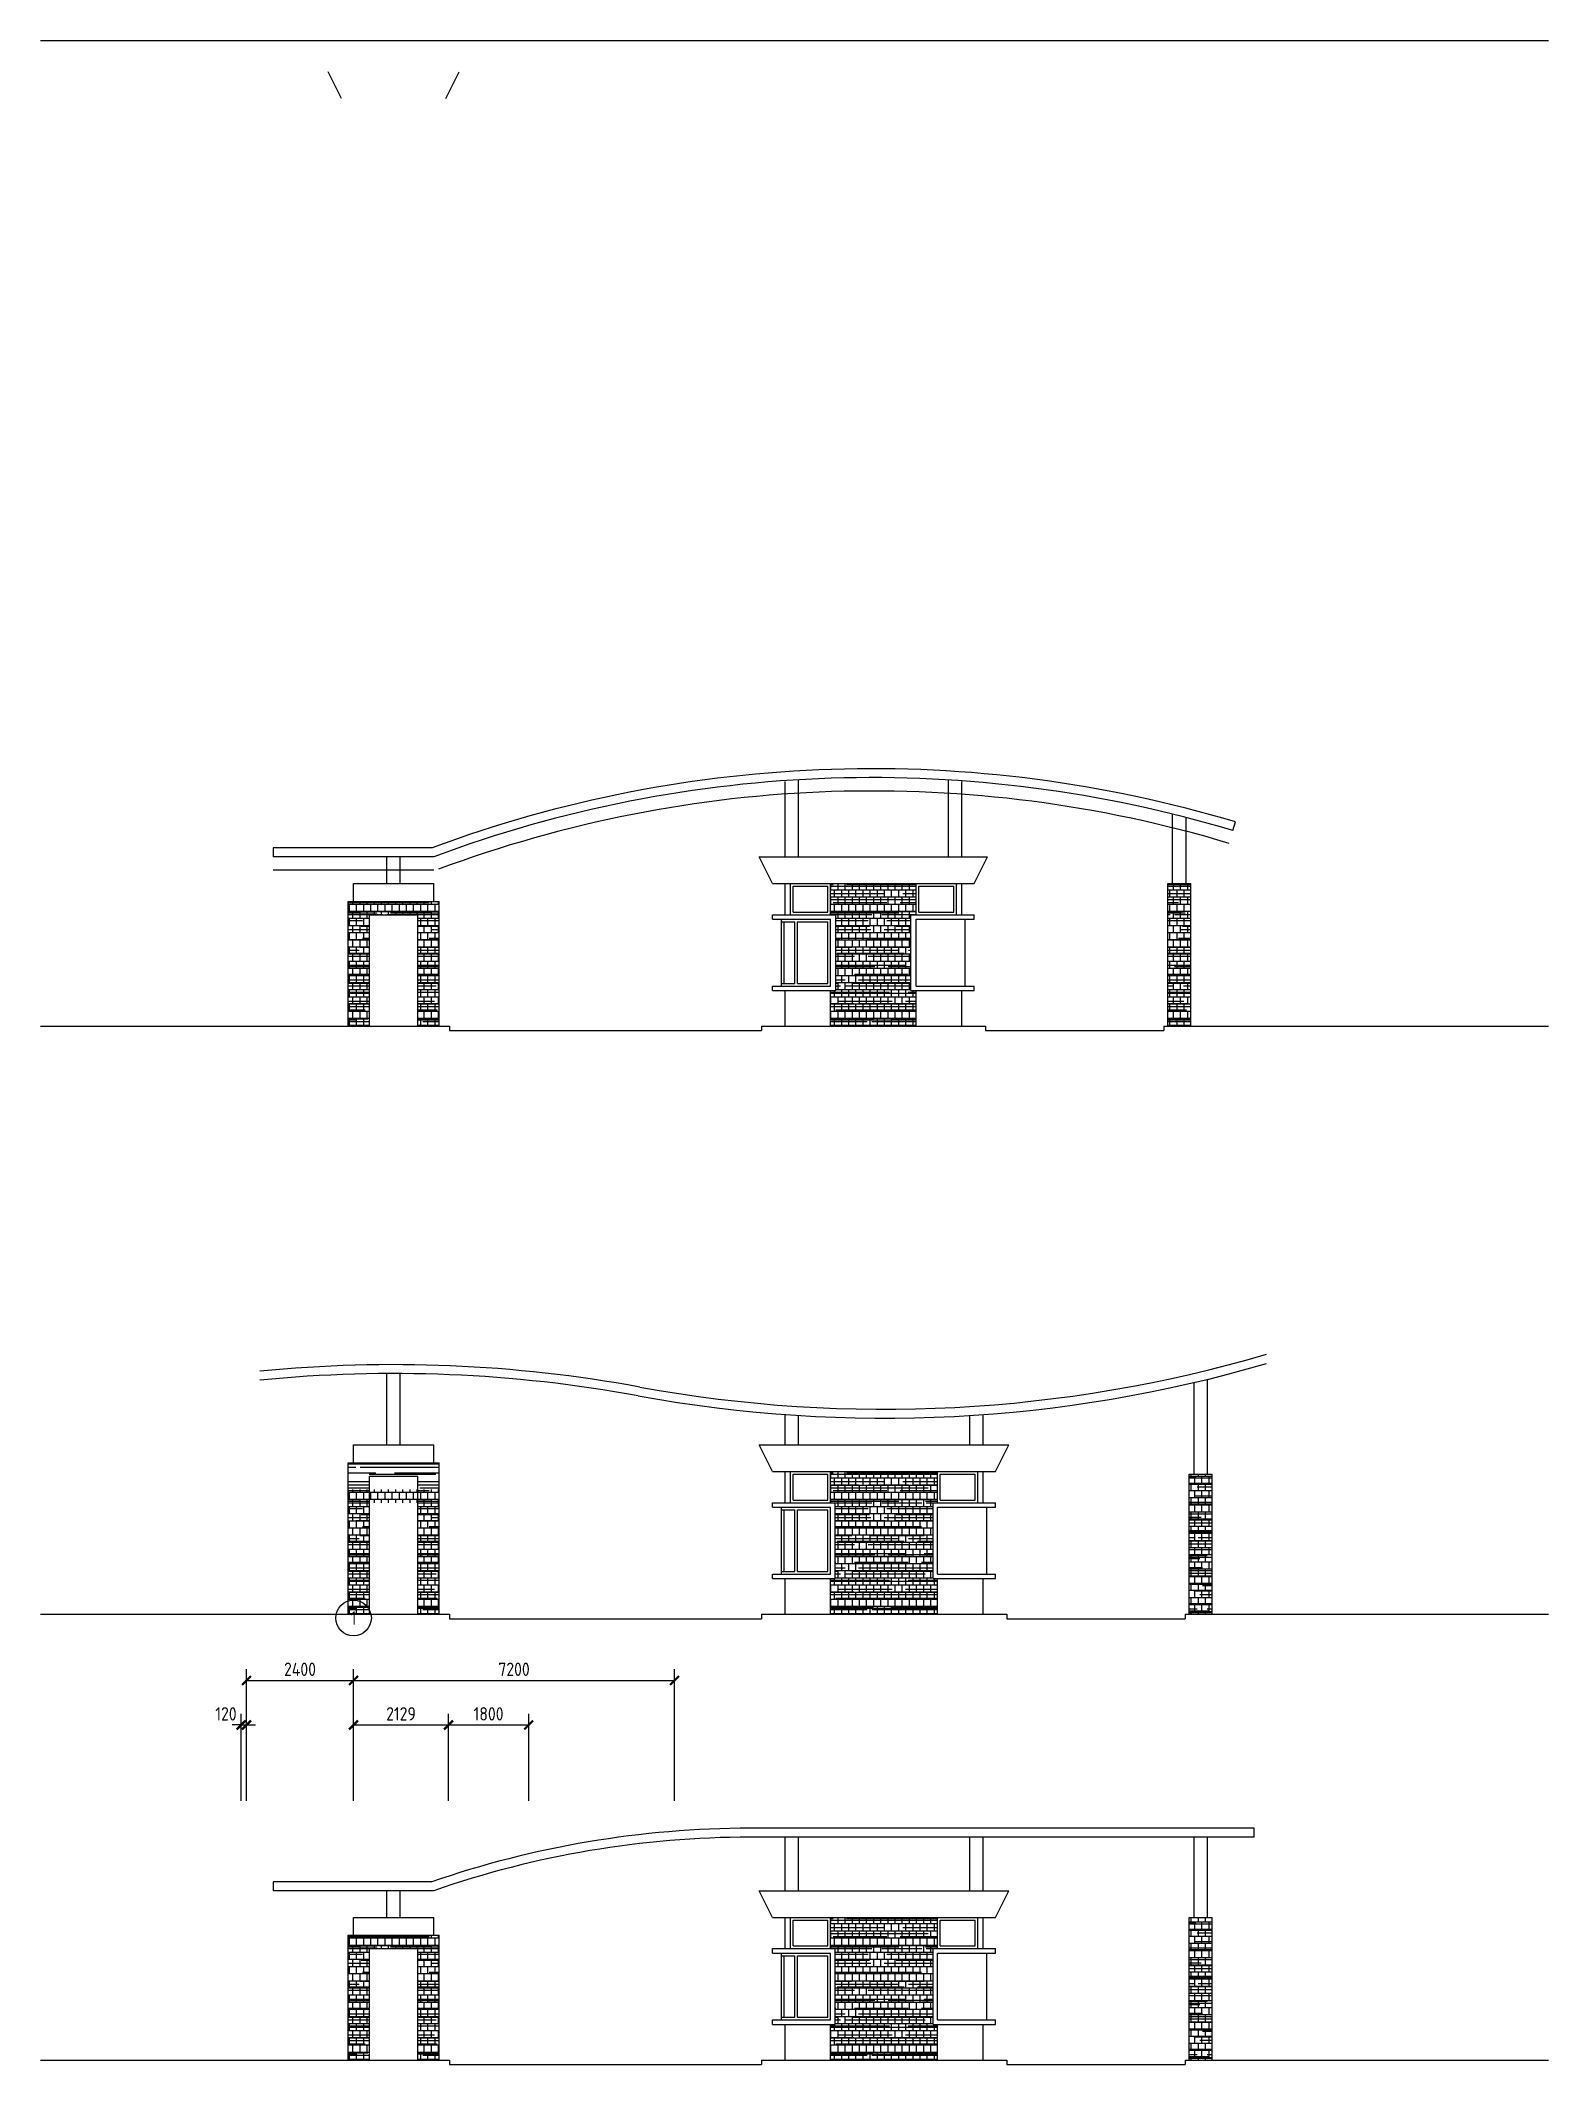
# Model space of a CAD drawing. Extents: x 105561 to 193510, y -55932 to 89115.
# Drawn here: x 120912 to 154732, y 20516 to 65921 of the extents above; entities that cross this region are included whole.
import ezdxf
from ezdxf.enums import TextEntityAlignment as Align

# ---------------------------------------------------------------- set-up
doc = ezdxf.new("R2010")
doc.units = 0
doc.header["$LTSCALE"] = 10
doc.header["$MEASUREMENT"] = 0
doc.header["$PDMODE"] = 3
doc.layers.get('0').update_dxf_attribs({"linetype": 'CONTINUOUS'})
doc.layers.get('DEFPOINTS').update_dxf_attribs({"linetype": 'CONTINUOUS'})
for name, color, linetype in [('填充', 8, 'CONTINUOUS'), ('标注', 7, 'CONTINUOUS'), ('辅助', 2, 'CONTINUOUS'), ('门窗楼梯', 7, 'CONTINUOUS')]:
    doc.layers.add(name, color=color, linetype=linetype)
doc.styles.add('GB', font='gbenor.shx', dxfattribs={"bigfont": 'gbcbig.shx'})
doc.dimstyles.new('100', dxfattribs={"dimscale": 100, "dimtxt": 3, "dimasz": 2, "dimexe": 2.5, "dimexo": 3, "dimgap": 1, "dimtad": 1, "dimdec": 0, "dimzin": 12, "dimtxsty": 'GB', "dimblk1": 'ARCHTICK', "dimblk2": 'ARCHTICK', "dimsah": 1, "dimcen": 1, "dimclrd": 256, "dimclre": 256, "dimazin": 3, "dimtfac": 1, "dimtmove": 0, "dimatfit": 3, "dimtolj": 1})
pattern_1 = [(0, (0, 27355.52), (660, 300), [4500, -600, 1500, -300]), (0, (399, 27505.5), (-300, 399), [900, -99, 1800, -225]), (0, (150, 27610.52), (1560, 201), [2400, -420, 1200, -300])]
pattern_2 = [(0, (0, 27355.52), (0, 160), []), (90, (0, 27355.52), (-80, 160), [160, -160])]
pattern_3 = [(0, (0, 37355.52), (660, 300), [4500, -600, 1500, -300]), (0, (399, 37505.5), (-300, 399), [900, -99, 1800, -225]), (0, (150, 37610.52), (1560, 201), [2400, -420, 1200, -300])]
pattern_4 = [(0, (0, 37355.52), (0, 160), []), (90, (0, 37355.52), (-80, 160), [160, -160])]
pattern_5 = [(0, (0, 50549.21), (0, 160), []), (90, (0, 50549.21), (-80, 160), [160, -160])]
pattern_6 = [(0, (0, 50549.2), (660, 300), [4500, -600, 1500, -300]), (0, (399, 50699.2), (-300, 399), [900, -99, 1800, -225]), (0, (150, 50804.2), (1560, 201), [2400, -420, 1200, -300])]

msp = doc.modelspace()

# ---------------------------------------------------------------- blocks, each defined once
blk = doc.blocks.new('_ARCHTICK')
at = {"color": 0, "linetype": 'BYBLOCK', "const_width": 0.25}
blk.add_lwpolyline([(-0.5, -0.5), (0.5, 0.5)], dxfattribs=at)
blk = doc.blocks.new('*D17')
at = {"linetype": 'BYBLOCK'}
for p, q in [((0, 33420), (0, 35370)), ((0, 35120), (2129, 35120)), ((2129, 33420), (2129, 35370))]:
    blk.add_line(p, q, dxfattribs=at)
at = {"layer": 'DEFPOINTS', "color": 0, "linetype": 'BYBLOCK'}
for p in [(2129, 35120), (0, 33120), (2129, 33120)]:
    blk.add_point(p, dxfattribs=at)
at = {"linetype": 'BYBLOCK', "xscale": 200, "yscale": 200, "zscale": 200, "rotation": 180}
blk.add_blockref('_ARCHTICK', (0, 35120), dxfattribs=at)
at = {"linetype": 'BYBLOCK', "xscale": 200, "yscale": 200, "zscale": 200}
blk.add_blockref('_ARCHTICK', (2129, 35120), dxfattribs=at)
at = {"color": 0, "linetype": 'BYBLOCK', "insert": (1065, 35370), "char_height": 300, "attachment_point": 5, "style": 'GB'}
blk.add_mtext('\\A1;2129', dxfattribs=at)
blk = doc.blocks.new('*D9')
at = {"linetype": 'BYBLOCK'}
for p, q in [((0, 33420), (0, 36370)), ((7200, 33420), (7200, 36370)), ((0, 36120), (7200, 36120))]:
    blk.add_line(p, q, dxfattribs=at)
at = {"layer": 'DEFPOINTS', "color": 0, "linetype": 'BYBLOCK'}
for p in [(7200, 36120), (0, 33120), (7200, 33120)]:
    blk.add_point(p, dxfattribs=at)
at = {"linetype": 'BYBLOCK', "xscale": 200, "yscale": 200, "zscale": 200, "rotation": 180}
blk.add_blockref('_ARCHTICK', (0, 36120), dxfattribs=at)
at = {"linetype": 'BYBLOCK', "xscale": 200, "yscale": 200, "zscale": 200}
blk.add_blockref('_ARCHTICK', (7200, 36120), dxfattribs=at)
at = {"color": 0, "linetype": 'BYBLOCK', "insert": (3600, 36370), "char_height": 300, "attachment_point": 5, "style": 'GB'}
blk.add_mtext('\\A1;7200', dxfattribs=at)
blk = doc.blocks.new('*D16')
at = {"linetype": 'BYBLOCK'}
for p, q in [((-2400, 33420), (-2400, 36370)), ((0, 33420), (0, 36370)), ((-2400, 36120), (0, 36120))]:
    blk.add_line(p, q, dxfattribs=at)
at = {"layer": 'DEFPOINTS', "color": 0, "linetype": 'BYBLOCK'}
for p in [(0, 36120), (-2400, 33120), (0, 33120)]:
    blk.add_point(p, dxfattribs=at)
at = {"linetype": 'BYBLOCK', "xscale": 200, "yscale": 200, "zscale": 200, "rotation": 180}
blk.add_blockref('_ARCHTICK', (-2400, 36120), dxfattribs=at)
at = {"linetype": 'BYBLOCK', "xscale": 200, "yscale": 200, "zscale": 200}
blk.add_blockref('_ARCHTICK', (0, 36120), dxfattribs=at)
at = {"color": 0, "linetype": 'BYBLOCK', "insert": (-1200, 36370), "char_height": 300, "attachment_point": 5, "style": 'GB'}
blk.add_mtext('\\A1;2400', dxfattribs=at)
blk = doc.blocks.new('*D10')
at = {"linetype": 'BYBLOCK'}
for p, q in [((-2520, 35120), (-2720, 35120)), ((-2520, 33420), (-2520, 35370)), ((-2520, 35120), (-2400, 35120)), ((-2520, 35120), (-2400, 35120)), ((-2400, 33420), (-2400, 35370)), ((-2400, 35120), (-2200, 35120))]:
    blk.add_line(p, q, dxfattribs=at)
at = {"layer": 'DEFPOINTS', "color": 0, "linetype": 'BYBLOCK'}
for p in [(-2400, 35120), (-2520, 33120), (-2400, 33120)]:
    blk.add_point(p, dxfattribs=at)
at = {"linetype": 'BYBLOCK', "xscale": 200, "yscale": 200, "zscale": 200}
blk.add_blockref('_ARCHTICK', (-2520, 35120), dxfattribs=at)
at = {"linetype": 'BYBLOCK', "xscale": 200, "yscale": 200, "zscale": 200, "rotation": 180}
blk.add_blockref('_ARCHTICK', (-2400, 35120), dxfattribs=at)
at = {"color": 0, "linetype": 'BYBLOCK', "insert": (-2860, 35370), "char_height": 300, "attachment_point": 5, "style": 'GB'}
blk.add_mtext('\\A1;120', dxfattribs=at)
blk = doc.blocks.new('轴')
blk.add_circle((0, 0), 4)
blk = doc.blocks.new('*D11')
at = {"linetype": 'BYBLOCK'}
for p, q in [((2129, 33420), (2129, 35370)), ((2129, 35120), (3929, 35120)), ((3929, 33420), (3929, 35370))]:
    blk.add_line(p, q, dxfattribs=at)
at = {"layer": 'DEFPOINTS', "color": 0, "linetype": 'BYBLOCK'}
for p in [(3929, 35120), (2129, 33120), (3929, 33120)]:
    blk.add_point(p, dxfattribs=at)
at = {"linetype": 'BYBLOCK', "xscale": 200, "yscale": 200, "zscale": 200, "rotation": 180}
blk.add_blockref('_ARCHTICK', (2129, 35120), dxfattribs=at)
at = {"linetype": 'BYBLOCK', "xscale": 200, "yscale": 200, "zscale": 200}
blk.add_blockref('_ARCHTICK', (3929, 35120), dxfattribs=at)
at = {"color": 0, "linetype": 'BYBLOCK', "insert": (3029, 35370), "char_height": 300, "attachment_point": 5, "style": 'GB'}
blk.add_mtext('\\A1;1800', dxfattribs=at)

# ---------------------------------------------------------------- dimensions: what is measured, and where the dimension line sits
at = {"layer": '标注', "color": 1}
for p1, p2, distance, picture, middle in [((125532.2, 26132.2), (127932.2, 26132.2), 3000, '*D16', (126732.2, 29382.3)), ((127932.2, 26132.2), (135132.2, 26132.2), 3000, '*D9', (131532.2, 29382.3)), ((127932.2, 26132.2), (130061.5, 26132.2), 2000, '*D17', (128996.8, 28382.3)), ((130061.5, 26132.2), (131861.5, 26132.2), 2000, '*D11', (130961.5, 28382.2))]:
    dim = msp.add_aligned_dim(p1=p1, p2=p2, distance=distance, dimstyle='100', dxfattribs=at)
    dim.commit()
    dim.dimension.update_dxf_attribs({"geometry": picture, "text_midpoint": middle, "insert": (127932.2, -6987.8)})
dim = msp.add_linear_dim(base=(125532.2, 28132.2), p1=(125412.2, 26132.2), p2=(125532.2, 26132.2), angle=0, dimstyle='100', dxfattribs=at)
dim.commit()
dim.dimension.update_dxf_attribs({"geometry": '*D10', "text_midpoint": (125072.2, 28382.3), "dimtype": 161, "insert": (127932.2, -6987.8)})

# ---------------------------------------------------------------- hatches: boundary and pattern name
at = {"layer": '填充'}
h = msp.add_hatch(dxfattribs=at)
h.set_pattern_fill('AR-B88', color=256, scale=20, style=0)
h.set_pattern_definition(pattern_5)
h.paths.add_polyline_path([(138752.2, 44609.4), (138632.2, 44609.4), (138632.2, 43809.4), (140552.9, 43809.4), (140552.9, 44609.4), (140432.9, 44609.4), (140432.9, 46309.4), (140552.9, 46309.4), (140552.9, 47009.4), (138632.2, 47009.4), (138632.2, 46309.4), (138752.2, 46309.4)])
h = msp.add_hatch(dxfattribs=at)
h.set_pattern_fill('AR-RROOF', color=256, scale=300, style=0)
h.set_pattern_definition(pattern_6)
h.paths.add_polyline_path([(140432.9, 46309.4), (140552.9, 46309.4), (140552.9, 47009.4), (138632.2, 47009.4), (138632.2, 46309.4), (138752.2, 46309.4), (138752.2, 44609.4), (138632.2, 44609.4), (138632.2, 43809.4), (140552.9, 43809.4), (140552.9, 44609.4), (140432.9, 44609.4)])
h = msp.add_hatch(dxfattribs=at)
h.set_pattern_fill('AR-B88', color=256, scale=20, style=0)
h.set_pattern_definition([(0, (-479.34, 50549.21), (0, 160), []), (90, (-479.34, 50549.21), (-80, 160), [160, -160])])
h.paths.add_polyline_path([(146712.9, 47009.4), (146192.9, 47009.4), (146192.9, 43809.4), (146712.9, 43809.4)])
h = msp.add_hatch(dxfattribs=at)
h.set_pattern_fill('AR-RROOF', color=256, scale=300, style=0)
h.set_pattern_definition([(0, (-479.34, 50549.2), (660, 300), [4500, -600, 1500, -300]), (0, (-80.34, 50699.2), (-300, 399), [900, -99, 1800, -225]), (0, (-329.34, 50804.2), (1560, 201), [2400, -420, 1200, -300])])
h.paths.add_polyline_path([(146712.9, 47009.4), (146192.9, 47009.4), (146192.9, 43809.4), (146712.9, 43809.4)])
h = msp.add_hatch(dxfattribs=at)
h.set_pattern_fill('AR-RROOF', color=256, scale=300, style=0)
h.set_pattern_definition(pattern_6)
h.paths.add_polyline_path([(129852.2, 46609.4), (127812.2, 46609.4), (127812.2, 43809.4), (128292.2, 43809.4), (128292.2, 46309.4), (129372.2, 46309.4), (129372.2, 43809.4), (129852.2, 43809.4)])
h = msp.add_hatch(dxfattribs=at)
h.set_pattern_fill('AR-B88', color=256, scale=20, style=0)
h.set_pattern_definition(pattern_5)
h.paths.add_polyline_path([(129852.2, 46609.4), (127812.2, 46609.4), (127812.2, 43809.4), (128292.2, 43809.4), (128292.2, 46309.4), (129372.2, 46309.4), (129372.2, 43809.4), (129852.2, 43809.4)])
h = msp.add_hatch(dxfattribs=at)
h.set_pattern_fill('AR-RROOF', color=256, scale=300, style=0)
h.set_pattern_definition(pattern_3)
h.paths.add_polyline_path([(129852.2, 34015.7), (127812.2, 34015.7), (127812.2, 30615.7), (128292.2, 30615.7), (128292.2, 33715.7), (129372.2, 33715.7), (129372.2, 30615.7), (129852.2, 30615.7)])
h = msp.add_hatch(dxfattribs=at)
h.set_pattern_fill('AR-RROOF', color=256, scale=300, style=0)
h.set_pattern_definition(pattern_3)
h.paths.add_polyline_path([(138732.2, 31415.7), (138632.2, 31415.7), (138632.2, 30615.7), (141032.2, 30615.7), (141032.2, 31415.7), (140932.2, 31415.7), (140932.2, 33115.7), (141032.2, 33115.7), (141032.2, 33815.7), (138632.2, 33815.7), (138632.2, 33115.7), (138732.2, 33115.7)])
h = msp.add_hatch(dxfattribs=at)
h.set_pattern_fill('AR-B88', color=256, scale=20, style=0)
h.set_pattern_definition(pattern_4)
h.paths.add_polyline_path([(138732.2, 31415.7), (138632.2, 31415.7), (138632.2, 30615.7), (141032.2, 30615.7), (141032.2, 31415.7), (140932.2, 31415.7), (140932.2, 33115.7), (141032.2, 33115.7), (141032.2, 33815.7), (138632.2, 33815.7), (138632.2, 33115.7), (138732.2, 33115.7)])
h = msp.add_hatch(dxfattribs=at)
h.set_pattern_fill('AR-RROOF', color=256, scale=300, style=0)
h.set_pattern_definition([(0, (0, 28594.58), (660, 300), [4500, -600, 1500, -300]), (0, (399, 28744.6), (-300, 399), [900, -99, 1800, -225]), (0, (150, 28849.58), (1560, 201), [2400, -420, 1200, -300])])
h.paths.add_polyline_path([(147192.2, 33815.7), (146672.2, 33815.7), (146672.2, 30615.7), (147192.2, 30615.7)])
h = msp.add_hatch(dxfattribs=at)
h.set_pattern_fill('AR-B88', color=256, scale=20, style=0)
h.set_pattern_definition([(0, (0, 28594.58), (0, 160), []), (90, (0, 28594.58), (-80, 160), [160, -160])])
h.paths.add_polyline_path([(147192.2, 33755.7), (146672.2, 33755.7), (146672.2, 30615.7), (147192.2, 30615.7)])
h = msp.add_hatch(dxfattribs=at)
h.set_pattern_fill('AR-B88', color=256, scale=20, style=0)
h.set_pattern_definition(pattern_4)
h.paths.add_polyline_path([(129852.2, 33415.7), (127812.2, 33415.7), (127812.2, 30615.7), (128292.2, 30615.7), (128292.2, 33115.7), (129372.2, 33115.7), (129372.2, 30615.7), (129852.2, 30615.7)])
h = msp.add_hatch(dxfattribs=at)
h.set_pattern_fill('AR-RROOF', color=256, scale=300, style=0)
h.set_pattern_definition(pattern_1)
h.paths.add_polyline_path([(138732.2, 21415.7), (138632.2, 21415.7), (138632.2, 20615.7), (141032.2, 20615.7), (141032.2, 21415.7), (140932.2, 21415.7), (140932.2, 23115.7), (141032.2, 23115.7), (141032.2, 23815.7), (138632.2, 23815.7), (138632.2, 23115.7), (138732.2, 23115.7)])
h = msp.add_hatch(dxfattribs=at)
h.set_pattern_fill('AR-B88', color=256, scale=20, style=0)
h.set_pattern_definition(pattern_2)
h.paths.add_polyline_path([(138732.2, 21415.7), (138632.2, 21415.7), (138632.2, 20615.7), (141032.2, 20615.7), (141032.2, 21415.7), (140932.2, 21415.7), (140932.2, 23115.7), (141032.2, 23115.7), (141032.2, 23815.7), (138632.2, 23815.7), (138632.2, 23115.7), (138732.2, 23115.7)])
h = msp.add_hatch(dxfattribs=at)
h.set_pattern_fill('AR-B88', color=256, scale=20, style=0)
h.set_pattern_definition([(0, (0, 18594.58), (0, 160), []), (90, (0, 18594.58), (-80, 160), [160, -160])])
h.paths.add_polyline_path([(147192.2, 23815.7), (146672.2, 23815.7), (146672.2, 20615.7), (147192.2, 20615.7)])
h = msp.add_hatch(dxfattribs=at)
h.set_pattern_fill('AR-RROOF', color=256, scale=300, style=0)
h.set_pattern_definition([(0, (0, 18594.58), (660, 300), [4500, -600, 1500, -300]), (0, (399, 18744.6), (-300, 399), [900, -99, 1800, -225]), (0, (150, 18849.58), (1560, 201), [2400, -420, 1200, -300])])
h.paths.add_polyline_path([(147192.2, 23815.7), (146672.2, 23815.7), (146672.2, 20615.7), (147192.2, 20615.7)])
h = msp.add_hatch(dxfattribs=at)
h.set_pattern_fill('AR-RROOF', color=256, scale=300, style=0)
h.set_pattern_definition(pattern_1)
h.paths.add_polyline_path([(129852.2, 23415.7), (127812.2, 23415.7), (127812.2, 20615.7), (128292.2, 20615.7), (128292.2, 23115.7), (129372.2, 23115.7), (129372.2, 20615.7), (129852.2, 20615.7)])
h = msp.add_hatch(dxfattribs=at)
h.set_pattern_fill('AR-B88', color=256, scale=20, style=0)
h.set_pattern_definition(pattern_2)
h.paths.add_polyline_path([(129852.2, 23415.7), (127812.2, 23415.7), (127812.2, 20615.7), (128292.2, 20615.7), (128292.2, 23115.7), (129372.2, 23115.7), (129372.2, 20615.7), (129852.2, 20615.7)])

# ---------------------------------------------------------------- linework, layer by layer
at = {"layer": '辅助', "color": 1}
msp.add_line((120912.2, 65921.1), (154732.2, 65921.1), dxfattribs=at)
at = {"layer": '辅助'}
for p, q in [((127662.2, 64621.1), (127362.2, 65221.1)), ((130002.2, 64621.1), (130302.2, 65221.1))]:
    msp.add_line(p, q, dxfattribs=at)
at = {"layer": '门窗楼梯'}
for p, q in [((137612.2, 47609.4), (137612.2, 49301.4)), ((137912.2, 47609.4), (137912.2, 49322.4)), ((141272.9, 47609.4), (141272.9, 49322.4)), ((141572.9, 47609.4), (141572.9, 49301.4)), ((146302.9, 47009.4), (146302.9, 48557.7)), ((146602.9, 47009.4), (146602.9, 48483.6)), ((147652.9, 48197.9), (147708.9, 48389.9)), ((129697.1, 47809.4), (126132.2, 47809.4)), ((126132.2, 47809.4), (126132.2, 47609.4)), ((129732.2, 47609.4), (126132.2, 47609.4)), ((129732.2, 47309.4), (126132.2, 47309.4)), ((128682.2, 47009.4), (128682.2, 47609.4)), ((128982.2, 47009.4), (128982.2, 47609.4)), ((137032.2, 47609.4), (142152.9, 47609.4)), ((137332.2, 47009.4), (137032.2, 47609.4)), ((141852.9, 47009.4), (142152.9, 47609.4)), ((127932.2, 47009.4), (129732.2, 47009.4)), ((127932.2, 46609.4), (127932.2, 47009.4)), ((129732.2, 46609.4), (129732.2, 47009.4)), ((137332.2, 47009.4), (141852.9, 47009.4)), ((137612.2, 46309.4), (137612.2, 47009.4)), ((137732.2, 46309.4), (137732.2, 47009.4)), ((137792.2, 46949.4), (138572.2, 46949.4)), ((137792.2, 46369.4), (137792.2, 46949.4)), ((138572.2, 46369.4), (138572.2, 46949.4)), ((138632.2, 46309.4), (138632.2, 47009.4)), ((140552.9, 46309.4), (140552.9, 47009.4)), ((140612.9, 46949.4), (141392.9, 46949.4)), ((140612.9, 46369.4), (140612.9, 46949.4)), ((141392.9, 46369.4), (141392.9, 46949.4)), ((141452.9, 46309.4), (141452.9, 47009.4)), ((141572.9, 46309.4), (141572.9, 47009.4)), ((146192.9, 47009.4), (146712.9, 47009.4)), ((146192.9, 43809.4), (146192.9, 47009.4)), ((146712.9, 43809.4), (146712.9, 47009.4)), ((127812.2, 43809.4), (127812.2, 46609.4)), ((127812.2, 46609.4), (129852.2, 46609.4)), ((129852.2, 43809.4), (129852.2, 46609.4)), ((137792.2, 46369.4), (138572.2, 46369.4)), ((140612.9, 46369.4), (141392.9, 46369.4)), ((128292.2, 43809.4), (128292.2, 46309.4)), ((128292.2, 46309.4), (129372.2, 46309.4)), ((129372.2, 43809.4), (129372.2, 46309.4)), ((137332.2, 46309.4), (138752.2, 46309.4)), ((137332.2, 46209.4), (137332.2, 46309.4)), ((137332.2, 46209.4), (138632.2, 46209.4)), ((137532.2, 44709.4), (137532.2, 46209.4)), ((137532.2, 46149.4), (137832.2, 46149.4)), ((137592.2, 44769.4), (137592.2, 46149.4)), ((137832.2, 44769.4), (137832.2, 46149.4)), ((137892.2, 44769.4), (137892.2, 46149.4)), ((137892.2, 46149.4), (138572.2, 46149.4)), ((138572.2, 44769.4), (138572.2, 46149.4)), ((138632.2, 44709.4), (138632.2, 46209.4)), ((138752.2, 44609.4), (138752.2, 46309.4)), ((140432.9, 44609.4), (140432.9, 46309.4)), ((140432.9, 46309.4), (141852.9, 46309.4)), ((140552.9, 44709.4), (140552.9, 46209.4)), ((140552.9, 46209.4), (141852.9, 46209.4)), ((141652.9, 44709.4), (141652.9, 46209.4)), ((141852.9, 46209.4), (141852.9, 46309.4)), ((137332.2, 44709.4), (138632.2, 44709.4)), ((137332.2, 44609.4), (137332.2, 44709.4)), ((137332.2, 44609.4), (138752.2, 44609.4)), ((137532.2, 44769.4), (137832.2, 44769.4)), ((137612.2, 43809.4), (137612.2, 44609.4)), ((137892.2, 44769.4), (138572.2, 44769.4)), ((138632.2, 43809.4), (138632.2, 44609.4)), ((140432.9, 44609.4), (141852.9, 44609.4)), ((140552.9, 44709.4), (141852.9, 44709.4)), ((140552.9, 43809.4), (140552.9, 44609.4)), ((141572.9, 43809.4), (141572.9, 44609.4)), ((141852.9, 44609.4), (141852.9, 44709.4)), ((120912.2, 43809.4), (130082.2, 43809.4)), ((130082.2, 43809.4), (130082.2, 43709.4)), ((130082.2, 43709.4), (137082.2, 43709.4)), ((137082.2, 43809.4), (137082.2, 43709.4)), ((137082.2, 43809.4), (142102.9, 43809.4)), ((142102.9, 43809.4), (142102.9, 43709.4)), ((142102.9, 43709.4), (146102.9, 43709.4)), ((146102.9, 43809.4), (146102.9, 43709.4)), ((146102.9, 43809.4), (154732.2, 43809.4)), ((128682.2, 34415.7), (128682.2, 36015.3)), ((128982.2, 34415.7), (128982.2, 36015.3)), ((147082.2, 33755.7), (147082.2, 35886.9)), ((146782.2, 33755.7), (146782.2, 35815.4)), ((137612.2, 34415.7), (137612.2, 35096.3)), ((137912.2, 34415.7), (137912.2, 35076)), ((141752.2, 34415.7), (141752.2, 35076)), ((142052.2, 34415.7), (142052.2, 35096.3)), ((127932.2, 34015.7), (127932.2, 34415.7)), ((127932.2, 34415.7), (129732.2, 34415.7)), ((129732.2, 34015.7), (129732.2, 34415.7)), ((137032.2, 34415.7), (142632.2, 34415.7)), ((137332.2, 33815.7), (137032.2, 34415.7)), ((142332.2, 33815.7), (142632.2, 34415.7)), ((127812.2, 30615.7), (127812.2, 34015.7)), ((127812.2, 34015.7), (129852.2, 34015.7)), ((128292.2, 30615.7), (128292.2, 33715.7)), ((128292.2, 33715.7), (129372.2, 33715.7)), ((129372.2, 30615.7), (129372.2, 33715.7)), ((129852.2, 30615.7), (129852.2, 34015.7)), ((137332.2, 33815.7), (142332.2, 33815.7)), ((137612.2, 33115.7), (137612.2, 33815.7)), ((137732.2, 33115.7), (137732.2, 33815.7)), ((137792.2, 33175.7), (137792.2, 33755.7)), ((137792.2, 33755.7), (138572.2, 33755.7)), ((138572.2, 33175.7), (138572.2, 33755.7)), ((138632.2, 33115.7), (138632.2, 33815.7)), ((141032.2, 33115.7), (141032.2, 33815.7)), ((141092.2, 33755.7), (141872.2, 33755.7)), ((141092.2, 33175.7), (141092.2, 33755.7)), ((141872.2, 33175.7), (141872.2, 33755.7)), ((141932.2, 33115.7), (141932.2, 33815.7)), ((142052.2, 33115.7), (142052.2, 33815.7)), ((146672.2, 30615.7), (146672.2, 33755.7)), ((146672.2, 33755.7), (147192.2, 33755.7)), ((147192.2, 30615.7), (147192.2, 33755.7)), ((137792.2, 33175.7), (138572.2, 33175.7)), ((141092.2, 33175.7), (141872.2, 33175.7)), ((137332.2, 33115.7), (138732.2, 33115.7)), ((137332.2, 33015.7), (137332.2, 33115.7)), ((137332.2, 33015.7), (138632.2, 33015.7)), ((137532.2, 31515.7), (137532.2, 33015.7)), ((137532.2, 32955.7), (137832.2, 32955.7)), ((137592.2, 31575.7), (137592.2, 32955.7)), ((137832.2, 31575.7), (137832.2, 32955.7)), ((137892.2, 31575.7), (137892.2, 32955.7)), ((137892.2, 32955.7), (138572.2, 32955.7)), ((138572.2, 31575.7), (138572.2, 32955.7)), ((138632.2, 31515.7), (138632.2, 33015.7)), ((138732.2, 31415.7), (138732.2, 33115.7)), ((140932.2, 31415.7), (140932.2, 33115.7)), ((140932.2, 33115.7), (142332.2, 33115.7)), ((141032.2, 31515.7), (141032.2, 33015.7)), ((141032.2, 33015.7), (142332.2, 33015.7)), ((142132.2, 31515.7), (142132.2, 33015.7)), ((142332.2, 33015.7), (142332.2, 33115.7)), ((137332.2, 31515.7), (138632.2, 31515.7)), ((137332.2, 31415.7), (137332.2, 31515.7)), ((137332.2, 31415.7), (138732.2, 31415.7)), ((137532.2, 31575.7), (137832.2, 31575.7)), ((137612.2, 30615.7), (137612.2, 31415.7)), ((137892.2, 31575.7), (138572.2, 31575.7)), ((138632.2, 30615.7), (138632.2, 31415.7)), ((140932.2, 31415.7), (142332.2, 31415.7)), ((141032.2, 31515.7), (142332.2, 31515.7)), ((141032.2, 30615.7), (141032.2, 31415.7)), ((142052.2, 30615.7), (142052.2, 31415.7)), ((142332.2, 31415.7), (142332.2, 31515.7)), ((120912.2, 30615.7), (130082.2, 30615.7)), ((130082.2, 30615.7), (130082.2, 30515.7)), ((130082.2, 30515.7), (137082.2, 30515.7)), ((137082.2, 30615.7), (142582.2, 30615.7)), ((137082.2, 30615.7), (137082.2, 30515.7)), ((142582.2, 30615.7), (142582.2, 30515.7)), ((142582.2, 30515.7), (146582.2, 30515.7)), ((146582.2, 30615.7), (154732.2, 30615.7)), ((146582.2, 30615.7), (146582.2, 30515.7)), ((137612.2, 24415.7), (137612.2, 25615.7)), ((137912.2, 24415.7), (137912.2, 25615.7)), ((141752.2, 24415.7), (141752.2, 25615.7)), ((142052.2, 24415.7), (142052.2, 25615.7)), ((146782.2, 23815.7), (146782.2, 25615.7)), ((147082.2, 23815.7), (147082.2, 25615.7)), ((148132.2, 25615.7), (148132.2, 25815.7)), ((129697.1, 24615.7), (126132.2, 24615.7)), ((126132.2, 24615.7), (126132.2, 24415.7)), ((129732.2, 24415.7), (126132.2, 24415.7)), ((128682.2, 23815.7), (128682.2, 24415.7)), ((128982.2, 23815.7), (128982.2, 24415.7)), ((137032.2, 24415.7), (142632.2, 24415.7)), ((137332.2, 23815.7), (137032.2, 24415.7)), ((142332.2, 23815.7), (142632.2, 24415.7)), ((127932.2, 23415.7), (127932.2, 23815.7)), ((127932.2, 23815.7), (129732.2, 23815.7)), ((129732.2, 23415.7), (129732.2, 23815.7)), ((137332.2, 23815.7), (142332.2, 23815.7)), ((137612.2, 23115.7), (137612.2, 23815.7)), ((137732.2, 23115.7), (137732.2, 23815.7)), ((137792.2, 23175.7), (137792.2, 23755.7)), ((137792.2, 23755.7), (138572.2, 23755.7)), ((138572.2, 23175.7), (138572.2, 23755.7)), ((138632.2, 23115.7), (138632.2, 23815.7)), ((141032.2, 23115.7), (141032.2, 23815.7)), ((141092.2, 23755.7), (141872.2, 23755.7)), ((141092.2, 23175.7), (141092.2, 23755.7)), ((141872.2, 23175.7), (141872.2, 23755.7)), ((141932.2, 23115.7), (141932.2, 23815.7)), ((142052.2, 23115.7), (142052.2, 23815.7)), ((146672.2, 20615.7), (146672.2, 23815.7)), ((146672.2, 23815.7), (147192.2, 23815.7)), ((147192.2, 20615.7), (147192.2, 23815.7)), ((127812.2, 23415.7), (129852.2, 23415.7)), ((127812.2, 20615.7), (127812.2, 23415.7)), ((129852.2, 20615.7), (129852.2, 23415.7)), ((137792.2, 23175.7), (138572.2, 23175.7)), ((141092.2, 23175.7), (141872.2, 23175.7)), ((128292.2, 20615.7), (128292.2, 23115.7)), ((128292.2, 23115.7), (129372.2, 23115.7)), ((129372.2, 20615.7), (129372.2, 23115.7)), ((137332.2, 23115.7), (138732.2, 23115.7)), ((137332.2, 23015.7), (137332.2, 23115.7)), ((137332.2, 23015.7), (138632.2, 23015.7)), ((137532.2, 21515.7), (137532.2, 23015.7)), ((137532.2, 22955.7), (137832.2, 22955.7)), ((137592.2, 21575.7), (137592.2, 22955.7)), ((137832.2, 21575.7), (137832.2, 22955.7)), ((137892.2, 22955.7), (138572.2, 22955.7)), ((137892.2, 21575.7), (137892.2, 22955.7)), ((138572.2, 21575.7), (138572.2, 22955.7)), ((138632.2, 21515.7), (138632.2, 23015.7)), ((138732.2, 21415.7), (138732.2, 23115.7)), ((140932.2, 23115.7), (142332.2, 23115.7)), ((140932.2, 21415.7), (140932.2, 23115.7)), ((141032.2, 21515.7), (141032.2, 23015.7)), ((141032.2, 23015.7), (142332.2, 23015.7)), ((142132.2, 21515.7), (142132.2, 23015.7)), ((142332.2, 23015.7), (142332.2, 23115.7)), ((137332.2, 21515.7), (138632.2, 21515.7)), ((137332.2, 21415.7), (137332.2, 21515.7)), ((137332.2, 21415.7), (138732.2, 21415.7)), ((137532.2, 21575.7), (137832.2, 21575.7)), ((137612.2, 20615.7), (137612.2, 21415.7)), ((137892.2, 21575.7), (138572.2, 21575.7)), ((138632.2, 20615.7), (138632.2, 21415.7)), ((140932.2, 21415.7), (142332.2, 21415.7)), ((141032.2, 21515.7), (142332.2, 21515.7)), ((141032.2, 20615.7), (141032.2, 21415.7)), ((142052.2, 20615.7), (142052.2, 21415.7)), ((142332.2, 21415.7), (142332.2, 21515.7)), ((120912.2, 20615.7), (130082.2, 20615.7)), ((130082.2, 20615.7), (130082.2, 20515.7)), ((130082.2, 20515.7), (137082.2, 20515.7)), ((137082.2, 20615.7), (142582.2, 20615.7)), ((137082.2, 20615.7), (137082.2, 20515.7)), ((142582.2, 20615.7), (142582.2, 20515.7)), ((142582.2, 20515.7), (146582.2, 20515.7)), ((146582.2, 20615.7), (154732.2, 20615.7)), ((146582.2, 20615.7), (146582.2, 20515.7))]:
    msp.add_line(p, q, dxfattribs=at)
for points in [[(148132.2, 25815.7), (136832.2, 25815.7, 0.083912), (129666.5, 24604.6, 0.083912)], [(148132.2, 25615.7), (136832.2, 25615.7, 0.083912), (129732.2, 24415.7)]]:
    msp.add_lwpolyline(points, format="xyb", dxfattribs=at)
for centre, radius, start, end in [((139568.3, 21253.8), 28330.9, 73.30115, 110.39101), ((139567.9, 21250.9), 28133.8, 73.29906, 110.46306), ((139567.9, 21250.7), 27834, 73.29458, 110.46856), ((139832.2, 65615.7), 30400, 259.61114, 286.37765), ((128832.2, 5615.7), 30600, 79.61114, 95.62627), ((128832.2, 5615.7), 30400, 79.61114, 95.66341), ((139832.2, 65615.7), 30600, 259.61114, 286.26762)]:
    msp.add_arc(centre, radius, start, end, dxfattribs=at)

# ---------------------------------------------------------------- block references
at = {"layer": '标注', "color": 1}
ref = msp.add_blockref('轴', (127932.2, 30532.2), dxfattribs=dict(at, xscale=100, yscale=100, zscale=100))
ref.add_attrib('1', '1', dxfattribs={"layer": '0', "color": 0, "height": 300, "style": 'GB', "flags": 12}).set_placement((127932.2, 30532.2), align=Align.MIDDLE)

msp.set_redraw_order([(e.dxf.handle, doc.entitydb.next_handle()) for e in msp.query("TEXT MTEXT ATTDEF DIMENSION ARC_DIMENSION")])  # texts and dimensions are drawn at this point

doc.saveas('drawing.dxf')
